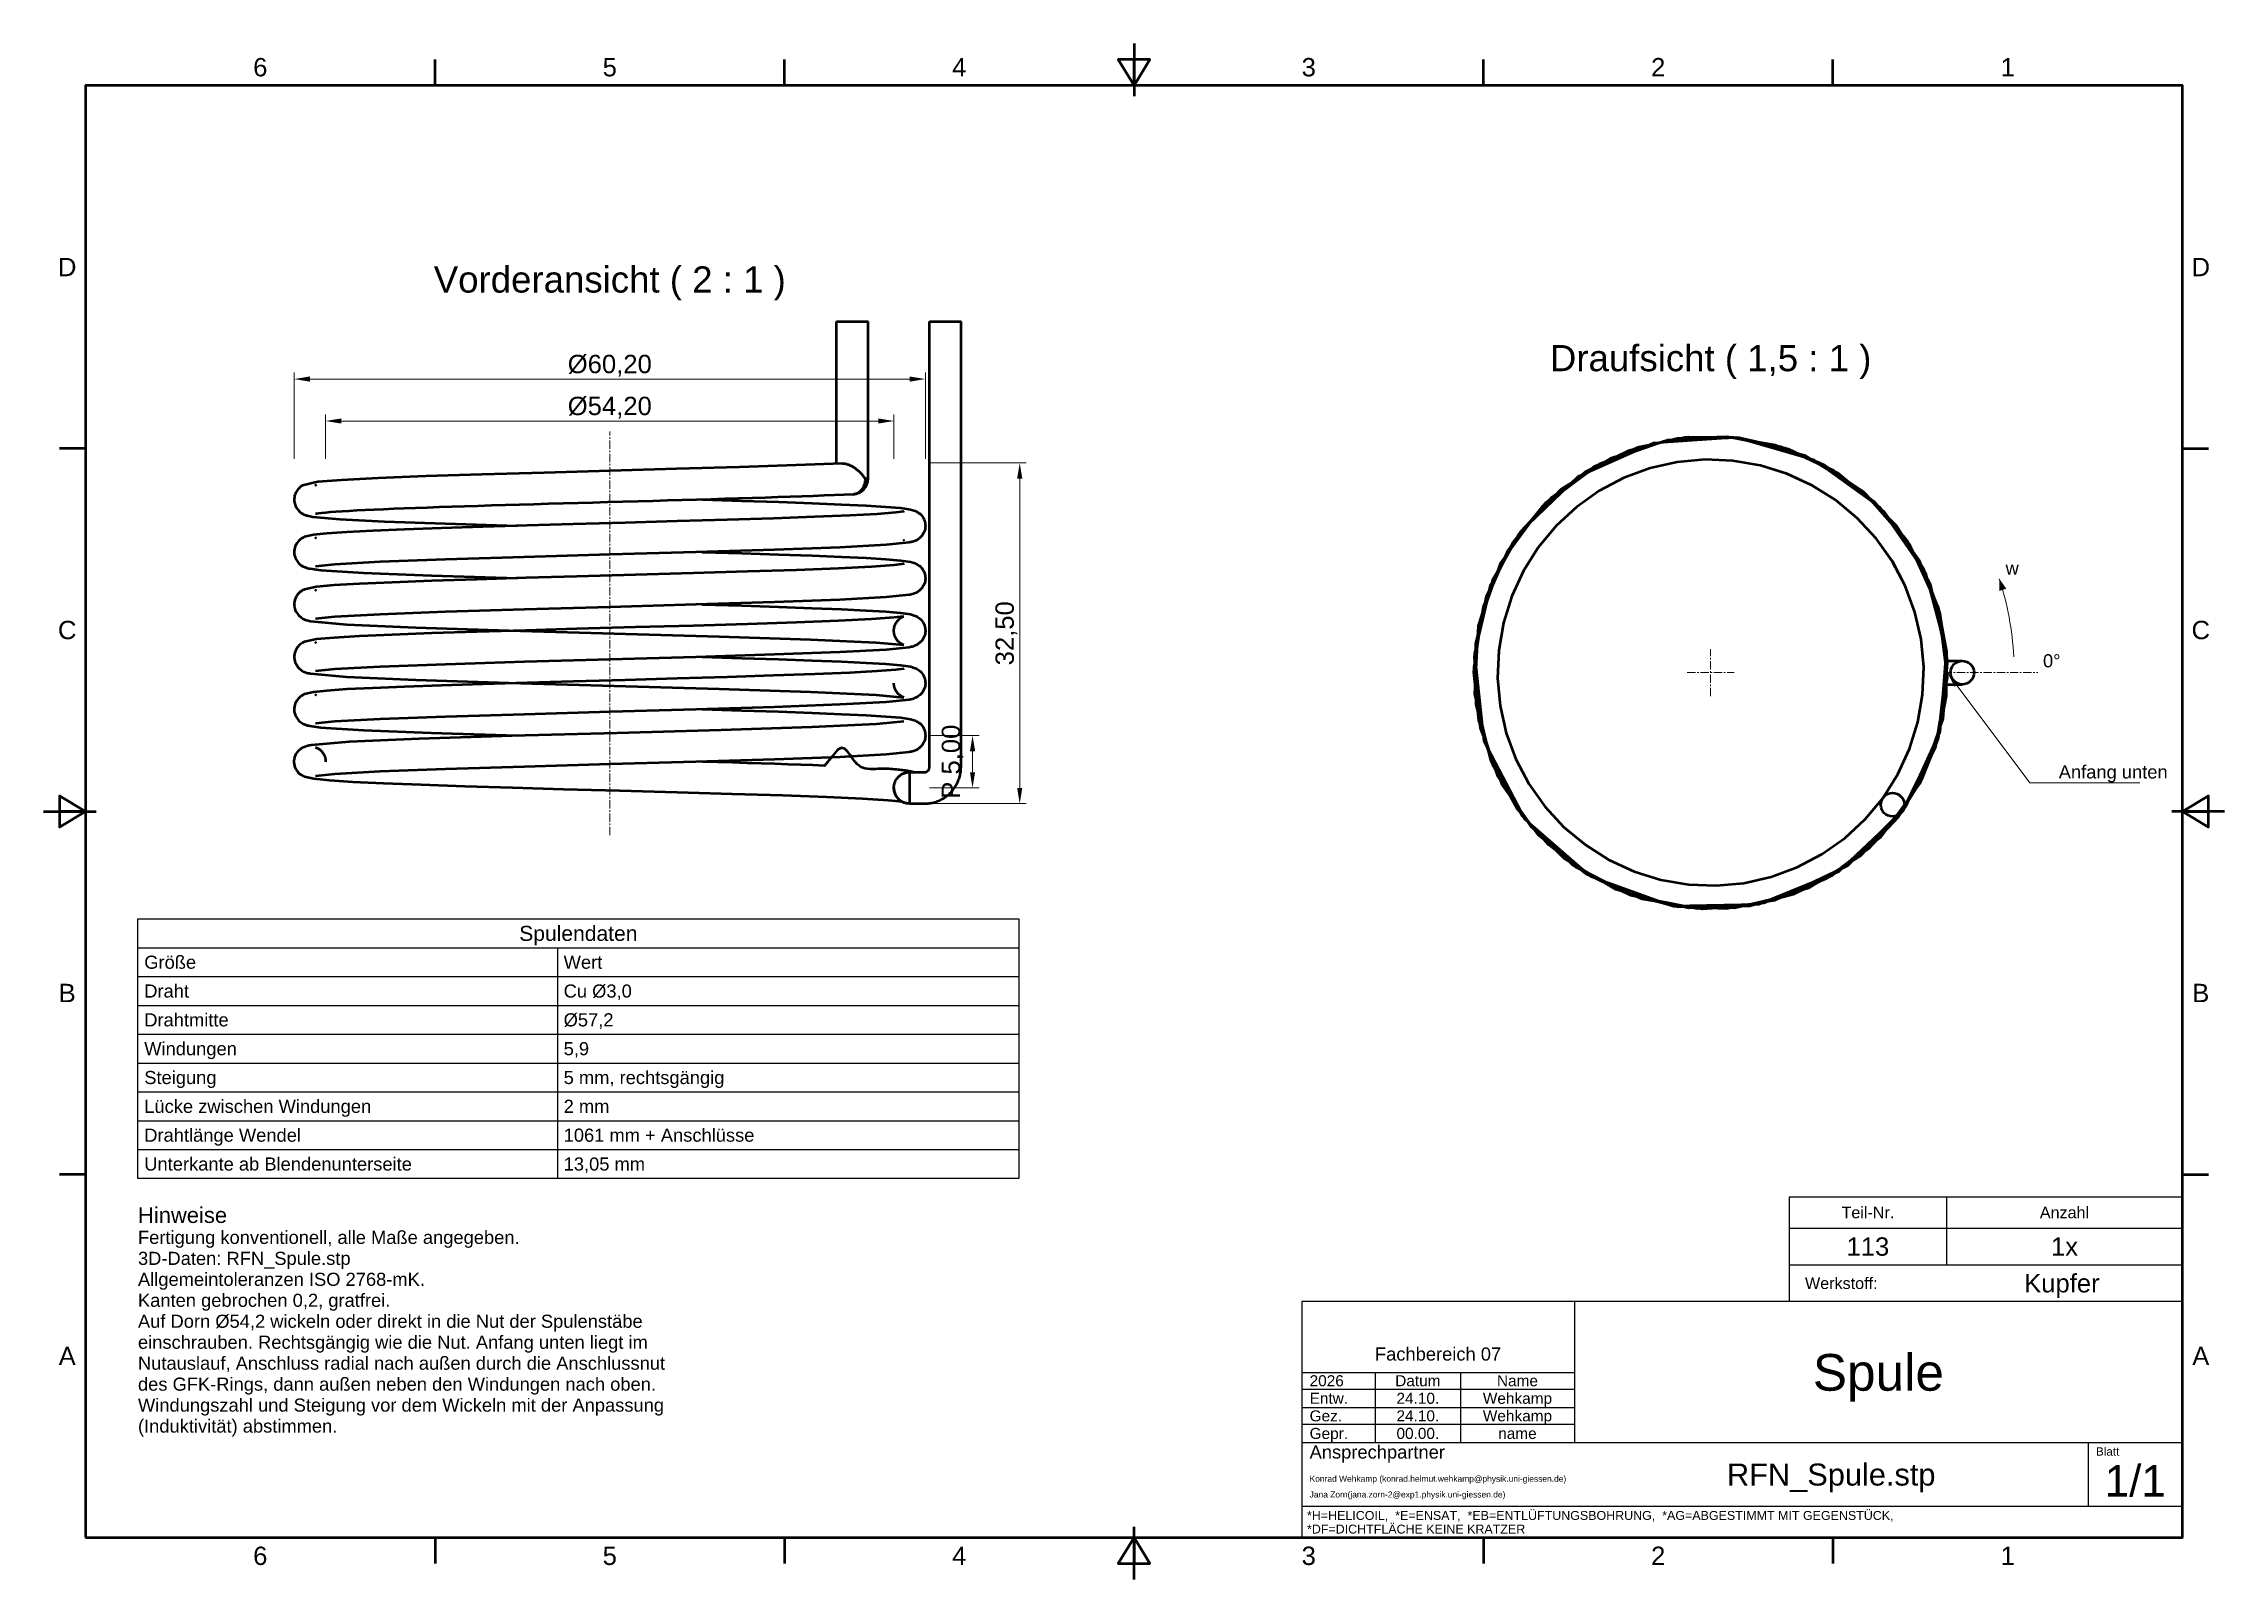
# Model space of a CAD drawing. Header units: millimetres. Extents: x 2 to 418, y 2 to 295.
import ezdxf
from ezdxf.enums import TextEntityAlignment as Align

# ---------------------------------------------------------------- set-up
doc = ezdxf.new("R2010")
doc.units = ezdxf.units.MM
doc.linetypes.add('CENTER2', pattern=[2.541, 1.587, -0.318, 0.318, -0.318])
for name, color, linetype, lineweight in [('BEMASSUNG', 7, 'Continuous', 18), ('MITTELLINIE', 7, 'CENTER2', 18), ('RAHMEN', 7, 'Continuous', 50), ('SCHRIFTFELD', 7, 'Continuous', 25), ('SICHTKANTE', 7, 'Continuous', 50), ('TEXT', 7, 'Continuous', 18)]:
    doc.layers.add(name, color=color, linetype=linetype, lineweight=lineweight)
doc.styles.add('ISO', font='arial.ttf')
doc.dimstyles.new('RFN', dxfattribs={"dimtxt": 3.5, "dimasz": 3, "dimexe": 1.25, "dimexo": 0.8, "dimgap": 0.8, "dimtad": 1, "dimzin": 0, "dimtxsty": 'ISO', "dimcen": 0, "dimclrd": 7, "dimclre": 7, "dimclrt": 7, "dimadec": 1, "dimazin": 3, "dimtfac": 1, "dimtmove": 0, "dimatfit": 3, "dimtolj": 1, "dimtzin": 0, "dimlwd": 18, "dimlwe": 18})

msp = doc.modelspace()

# ---------------------------------------------------------------- texts
at = {"layer": 'RAHMEN', "style": 'ISO'}
for s, p in [('6', (43.333, 290.5)), ('5', (110, 290.5)), ('4', (176.667, 290.5)), ('3', (243.333, 290.5)), ('2', (310, 290.5)), ('1', (376.667, 290.5)), ('D', (6.5, 252.375)), ('D', (413.5, 252.375)), ('C', (6.5, 183.125)), ('C', (413.5, 183.125)), ('B', (6.5, 113.875)), ('B', (413.5, 113.875)), ('A', (6.5, 44.625)), ('A', (413.5, 44.625)), ('6', (43.333, 6.5)), ('5', (110, 6.5)), ('4', (176.667, 6.5)), ('3', (243.333, 6.5)), ('2', (310, 6.5)), ('1', (376.667, 6.5))]:
    msp.add_text(s, height=3.5, dxfattribs=at).set_placement(p, align=Align.MIDDLE_CENTER)
at = {"layer": 'SCHRIFTFELD', "style": 'ISO'}
for s, height, p in [('Teil-Nr.', 2.2, (350, 72)), ('Anzahl', 2.2, (387.5, 72)), ('Fachbereich 07', 2.5, (268, 45))]:
    msp.add_text(s, height=height, dxfattribs=at).set_placement(p, align=Align.MIDDLE_CENTER)
for s, height, p in [('Werkstoff:', 2.2, (338, 58.5)), ('Ansprechpartner', 2.5, (243.5, 26.3)), ('Blatt', 1.6, (393.5, 26.4))]:
    msp.add_text(s, height=height, dxfattribs=at).set_placement(p, align=Align.MIDDLE_LEFT)
at = {"layer": 'SCHRIFTFELD', "color": 8, "style": 'ISO'}
for s, p in [('*H=HELICOIL,  *E=ENSAT,  *EB=ENTLÜFTUNGSBOHRUNG,  *AG=ABGESTIMMT MIT GEGENSTÜCK,', (243, 14.2)), ('*DF=DICHTFLÄCHE KEINE KRATZER', (243, 11.6))]:
    msp.add_text(s, height=1.7, dxfattribs=at).set_placement(p, align=Align.MIDDLE_LEFT)
at = {"layer": 'TEXT', "style": 'ISO'}
for s, height, p in [('Vorderansicht ( 2 : 1 )', 5, (110, 250)), ('Draufsicht ( 1,5 : 1 )', 5, (320, 235)), ('Spulendaten', 2.875, (104, 125.25)), ('Datum', 2.1, (264.15, 39.9)), ('Name', 2.1, (283.15, 39.9))]:
    msp.add_text(s, height=height, dxfattribs=at).set_placement(p, align=Align.MIDDLE_CENTER)
for s, height, p in [('w', 2.5, (376.266, 193.692)), ('0°', 2.5, (383.4, 176)), ('Anfang unten', 2.5, (386.4, 154.8)), ('Hinweise', 3, (20, 70)), ('Fertigung konventionell, alle Maße angegeben.', 2.5, (20, 66)), ('3D-Daten: RFN_Spule.stp', 2.5, (20, 62)), ('Allgemeintoleranzen ISO 2768-mK.', 2.5, (20, 58)), ('Kanten gebrochen 0,2, gratfrei.', 2.5, (20, 54)), ('Auf Dorn Ø54,2 wickeln oder direkt in die Nut der Spulenstäbe', 2.5, (20, 50)), ('einschrauben. Rechtsgängig wie die Nut. Anfang unten liegt im', 2.5, (20, 46)), ('Nutauslauf, Anschluss radial nach außen durch die Anschlussnut', 2.5, (20, 42)), ('des GFK-Rings, dann außen neben den Windungen nach oben.', 2.5, (20, 38)), ('Windungszahl und Steigung vor dem Wickeln mit der Anpassung', 2.5, (20, 34)), ('(Induktivität) abstimmen.', 2.5, (20, 30))]:
    msp.add_text(s, height=height, dxfattribs=at).set_placement(p)
for s, height, p in [('Größe', 2.5, (21.2, 119.75)), ('Wert', 2.5, (101.2, 119.75)), ('Draht', 2.5, (21.2, 114.25)), ('Cu Ø3,0', 2.5, (101.2, 114.25)), ('Drahtmitte', 2.5, (21.2, 108.75)), ('Ø57,2', 2.5, (101.2, 108.75)), ('Windungen', 2.5, (21.2, 103.25)), ('5,9', 2.5, (101.2, 103.25)), ('Steigung', 2.5, (21.2, 97.75)), ('5 mm, rechtsgängig', 2.5, (101.2, 97.75)), ('Lücke zwischen Windungen', 2.5, (21.2, 92.25)), ('2 mm', 2.5, (101.2, 92.25)), ('Drahtlänge Wendel', 2.5, (21.2, 86.75)), ('1061 mm + Anschlüsse', 2.5, (101.2, 86.75)), ('Unterkante ab Blendenunterseite', 2.5, (21.2, 81.25)), ('13,05 mm', 2.5, (101.2, 81.25)), ('Entw.', 2.1, (243.5, 36.55)), ('Gez.', 2.1, (243.5, 33.2)), ('Gepr.', 2.1, (243.5, 29.85)), ('Konrad Wehkamp (konrad.helmut.wehkamp@physik.uni-giessen.de)', 1.15, (243.5, 21.2)), ('Jana Zorn(jana.zorn-2@exp1.physik.uni-giessen.de)', 1.15, (243.5, 18.2))]:
    msp.add_text(s, height=height, dxfattribs=at).set_placement(p, align=Align.MIDDLE_LEFT)
at = {"layer": 'TEXT', "color": 5, "style": 'ISO'}
for s, height, p in [('113', 3.5, (350, 65.5)), ('1x', 3.5, (387.5, 65.5)), ('Kupfer', 3.5, (387, 58.5)), ('Spule', 7, (352, 41.5)), ('24.10.', 2.1, (264.15, 36.55)), ('Wehkamp', 2.1, (283.15, 36.55)), ('24.10.', 2.1, (264.15, 33.2)), ('Wehkamp', 2.1, (283.15, 33.2)), ('00.00.', 2.1, (264.15, 29.85)), ('name', 2.1, (283.15, 29.85)), ('RFN_Spule.stp', 4.2, (343, 22)), ('1/1', 6, (401, 20.8))]:
    msp.add_text(s, height=height, dxfattribs=at).set_placement(p, align=Align.MIDDLE_CENTER)
msp.add_text('2026', height=2.1, dxfattribs=at).set_placement((243.5, 39.9), align=Align.MIDDLE_LEFT)

# ---------------------------------------------------------------- dimensions: what is measured, and where the dimension line sits
at = {"layer": 'BEMASSUNG'}
for base, p1, p2 in [((49.8, 231), (49.8, 215), (170.2, 215)), ((55.8, 223), (55.8, 215), (164.2, 215))]:
    msp.add_linear_dim(base=base, p1=p1, p2=p2, text='Ø<>', dimstyle='RFN', override={"dimlfac": 0.5}, dxfattribs=at).render()
msp.add_linear_dim(base=(188.2, 150), p1=(170.2, 150), p2=(170.2, 215), angle=90, dimstyle='RFN', override={"dimlfac": 0.5}, dxfattribs=at).render()
msp.add_linear_dim(base=(179.2, 153), p1=(170.2, 153), p2=(170.2, 163), angle=90, text='P <>', dimstyle='RFN', override={"dimlfac": 0.5}, dxfattribs=at).render()

# ---------------------------------------------------------------- linework, layer by layer
at = {"layer": 'BEMASSUNG'}
msp.add_line((385.4, 154), (401.9, 154), dxfattribs=at)
msp.add_arc((320, 175), 57.9, 3, 18, dxfattribs=at)
msp.add_solid([(375.066, 192.892), (376.412, 191.016), (375.08, 190.583)], dxfattribs=at)
at = {"layer": 'MITTELLINIE'}
for p, q in [((110, 144), (110, 221)), ((320, 170.5), (320, 179.5)), ((315.5, 175), (324.5, 175)), ((364.4, 175), (382.4, 175))]:
    msp.add_line(p, q, dxfattribs=at)
at = {"layer": 'RAHMEN'}
for p, q in [((76.667, 287), (76.667, 292)), ((143.333, 287), (143.333, 292)), ((210, 295), (210, 285)), ((210, 287), (210, 292)), ((276.667, 287), (276.667, 292)), ((343.333, 287), (343.333, 292)), ((10, 217.75), (5, 217.75)), ((410, 217.75), (415, 217.75)), ((2, 148.5), (12, 148.5)), ((10, 148.5), (5, 148.5)), ((418, 148.5), (408, 148.5)), ((410, 148.5), (415, 148.5)), ((10, 79.25), (5, 79.25)), ((410, 79.25), (415, 79.25)), ((76.667, 10), (76.667, 5)), ((143.333, 10), (143.333, 5)), ((210, 2), (210, 12)), ((210, 10), (210, 5)), ((276.667, 10), (276.667, 5)), ((343.333, 10), (343.333, 5))]:
    msp.add_line(p, q, dxfattribs=at)
for points in [[(210, 287), (213, 292), (207, 292)], [(10, 10), (410, 10), (410, 287), (10, 287)], [(10, 148.5), (5, 151.5), (5, 145.5)], [(410, 148.5), (415, 145.5), (415, 151.5)], [(210, 10), (207, 5), (213, 5)]]:
    msp.add_lwpolyline(points, close=True, dxfattribs=at)
at = {"layer": 'SCHRIFTFELD'}
for p, q in [((20, 122.5), (188, 122.5)), ((100, 122.5), (100, 78.5)), ((20, 117), (188, 117)), ((20, 111.5), (188, 111.5)), ((20, 106), (188, 106)), ((20, 100.5), (188, 100.5)), ((20, 95), (188, 95)), ((20, 89.5), (188, 89.5)), ((20, 84), (188, 84)), ((335, 75), (410, 75)), ((335, 75), (335, 55)), ((365, 75), (365, 62)), ((335, 69), (410, 69)), ((335, 62), (410, 62)), ((294, 55), (294, 28.1)), ((242, 41.5), (294, 41.5)), ((242, 38.3), (294, 38.3)), ((256, 41.5), (256, 28.1)), ((272.3, 41.5), (272.3, 28.1)), ((242, 34.8), (294, 34.8)), ((242, 31.6), (294, 31.6)), ((242, 28.1), (410, 28.1)), ((392, 28.1), (392, 16)), ((242, 16), (410, 16))]:
    msp.add_line(p, q, dxfattribs=at)
for points in [[(20, 128), (188, 128), (188, 78.5), (20, 78.5)], [(242, 10), (410, 10), (410, 55), (242, 55)]]:
    msp.add_lwpolyline(points, close=True, dxfattribs=at)
at = {"layer": 'SICHTKANTE'}
for p, q in [((153.276, 214.897), (153.276, 242)), ((159.276, 212), (159.276, 242)), ((171, 157), (171, 242)), ((177, 157), (177, 242)), ((167.2, 156), (170, 156)), ((167.2, 150), (170, 150))]:
    msp.add_line(p, q, dxfattribs=at)
for points in [[(153.276, 242), (153.298, 242), (153.32, 242), (153.342, 242), (153.388, 242), (153.453, 242), (153.517, 242), (153.588, 242), (153.692, 242), (153.796, 242), (153.9, 242), (154.029, 242), (154.168, 242), (154.306, 242), (154.453, 242), (154.619, 242), (154.785, 242), (154.95, 242), (155.133, 242), (155.318, 242), (155.503, 242), (155.692, 242), (155.886, 242), (156.081, 242), (156.276, 242), (156.47, 242), (156.665, 242), (156.86, 242), (157.049, 242), (157.234, 242), (157.419, 242), (157.601, 242), (157.767, 242), (157.933, 242), (158.099, 242), (158.245, 242), (158.384, 242), (158.522, 242), (158.651, 242), (158.755, 242), (158.86, 242), (158.964, 242), (159.034, 242), (159.099, 242), (159.164, 242), (159.21, 242), (159.232, 242), (159.254, 242), (159.276, 242)], [(171, 242), (171.006, 242), (171.011, 242), (171.017, 242), (171.028, 242), (171.045, 242), (171.061, 242), (171.079, 242), (171.106, 242), (171.133, 242), (171.161, 242), (171.195, 242), (171.233, 242), (171.27, 242), (171.311, 242), (171.358, 242), (171.406, 242), (171.453, 242), (171.508, 242), (171.565, 242), (171.622, 242), (171.683, 242), (171.748, 242), (171.813, 242), (171.879, 242), (171.952, 242), (172.025, 242), (172.098, 242), (172.175, 242), (172.255, 242), (172.335, 242), (172.416, 242), (172.502, 242), (172.588, 242), (172.674, 242), (172.763, 242), (172.854, 242), (172.944, 242), (173.036, 242), (173.13, 242), (173.225, 242), (173.319, 242), (173.415, 242), (173.512, 242), (173.609, 242), (173.706, 242), (173.804, 242), (173.902, 242), (174, 242)], [(174, 242), (174.098, 242), (174.196, 242), (174.294, 242), (174.391, 242), (174.488, 242), (174.585, 242), (174.681, 242), (174.775, 242), (174.87, 242), (174.964, 242), (175.056, 242), (175.146, 242), (175.237, 242), (175.326, 242), (175.412, 242), (175.498, 242), (175.584, 242), (175.665, 242), (175.745, 242), (175.825, 242), (175.902, 242), (175.975, 242), (176.048, 242), (176.121, 242), (176.187, 242), (176.252, 242), (176.317, 242), (176.378, 242), (176.435, 242), (176.492, 242), (176.547, 242), (176.594, 242), (176.642, 242), (176.689, 242), (176.73, 242), (176.767, 242), (176.805, 242), (176.839, 242), (176.867, 242), (176.894, 242), (176.921, 242), (176.939, 242), (176.955, 242), (176.972, 242), (176.983, 242), (176.989, 242), (176.994, 242), (177, 242)], [(356.48, 148.399), (346.024, 138.104), (335.882, 132.736), (324.58, 130.084), (312.989, 130.397), (301.906, 133.634), (292.039, 139.551), (283.994, 147.76), (278.273, 157.754), (275.26, 168.921), (275.193, 180.544), (278.095, 191.808), (283.678, 201.818), (294.758, 212.433), (309.165, 218.83), (324.823, 219.893), (339.75, 215.6), (352.242, 206.607), (360.961, 193.994), (364.959, 179.142), (363.707, 163.673), (357.186, 149.392), (346.078, 138.145), (332.149, 131.513), (322.889, 129.941), (313.644, 130.302), (304.671, 132.532), (296.363, 136.53), (289.057, 142.12), (283.04, 149.069), (278.551, 157.097), (275.779, 165.887), (274.851, 175.081), (275.814, 184.28), (278.607, 193.035), (283.319, 201.328), (289.759, 208.524), (297.577, 214.189), (306.395, 218.052), (315.811, 219.955), (325.409, 219.825), (334.768, 217.668), (343.476, 213.567), (351.138, 207.692), (357.386, 200.315), (361.894, 191.84), (365.064, 177.751), (363.345, 162.357), (356.544, 148.485)], [(356.509, 148.437), (344.409, 137.019), (329.158, 130.786), (312.743, 130.436), (297.216, 136.023), (284.615, 146.955), (276.791, 161.913), (274.993, 178.661), (278.123, 191.894), (283.659, 201.788), (291.493, 210.012), (301.09, 216.001), (311.837, 219.406), (323.078, 220.045), (334.138, 217.881), (344.345, 213.023), (353.059, 205.746), (359.688, 196.539), (363.475, 187.197), (364.976, 178.95), (364.925, 170.551), (363.328, 162.311), (360.242, 154.52), (355.769, 147.442), (350.061, 141.313), (343.31, 136.337), (335.749, 132.687), (327.65, 130.497), (318.474, 129.874), (306.926, 131.785), (296.196, 136.635), (287.113, 144.064), (280.277, 153.539), (276.107, 164.421), (274.861, 176.017), (276.639, 187.584), (281.359, 198.352), (288.706, 207.546), (297.768, 214.298), (306.16, 217.977), (315.164, 219.89), (324.356, 219.94), (333.347, 218.132), (341.775, 214.552), (349.309, 209.345), (355.644, 202.714), (360.517, 194.921), (363.715, 186.294), (365.094, 177.249)], [(356.527, 148.461), (348.612, 140.073), (338.648, 133.883), (327.444, 130.467), (315.814, 130.043), (304.529, 132.584), (294.293, 137.884), (285.733, 145.602), (279.388, 155.269), (275.695, 166.299), (274.95, 177.982), (277.239, 189.49), (282.334, 199.901), (288.641, 207.484), (296.063, 213.281), (304.547, 217.423), (313.686, 219.707), (323.071, 220.045), (332.302, 218.441), (340.997, 214.97), (348.798, 209.774), (355.373, 203.059), (360.429, 195.099), (363.726, 186.247), (365.109, 176.946), (364.276, 166.156), (359.96, 153.985), (352.33, 143.482), (342.091, 135.623), (330.145, 131.005), (317.462, 129.922), (305.01, 132.411), (293.723, 138.285), (284.473, 147.134), (278.041, 158.324), (275.032, 170.976), (275.742, 183.942), (279.99, 195.929), (287.933, 206.782), (298.874, 214.903), (311.648, 219.372), (325.037, 219.867), (337.881, 216.458), (349.136, 209.491), (357.896, 199.543), (363.414, 187.398), (365.142, 174.047), (362.811, 160.658), (356.574, 148.528)], [(154.369, 214.916), (145.536, 214.57), (134.757, 214.199), (122.739, 213.876), (110.078, 213.508), (97.487, 213.13), (85.613, 212.797), (74.92, 212.476), (65.812, 212.096), (58.811, 211.708), (54.318, 211.417), (51.407, 210.698), (51.288, 210.628), (51.161, 210.546), (51.027, 210.45), (50.89, 210.341), (50.752, 210.216), (50.615, 210.076), (50.481, 209.921), (50.353, 209.751), (50.234, 209.568), (50.126, 209.373), (50.032, 209.166), (49.948, 208.938), (49.882, 208.702), (49.835, 208.46), (49.807, 208.213), (49.8, 207.965), (49.813, 207.718), (49.846, 207.472), (49.899, 207.232), (49.97, 206.998), (50.058, 206.772), (50.184, 206.516), (50.42, 206.156), (50.687, 205.85), (50.959, 205.604), (51.218, 205.415), (51.455, 205.274), (51.666, 205.171), (51.852, 205.095), (52.015, 205.035), (52.162, 204.984), (52.3, 204.942), (53.331, 204.743), (58.497, 204.27), (67.055, 203.852), (78.613, 203.429), (92.358, 202.997)], [(154.369, 214.916), (154.465, 214.918), (154.564, 214.915), (154.666, 214.907), (154.77, 214.894), (154.877, 214.877), (154.985, 214.855), (155.094, 214.828), (155.204, 214.798), (155.314, 214.764), (155.425, 214.726), (155.537, 214.684), (155.647, 214.639), (155.758, 214.592), (155.868, 214.541), (155.977, 214.487), (156.085, 214.431), (156.192, 214.373), (156.298, 214.312), (156.403, 214.25), (156.506, 214.185), (156.608, 214.119), (156.709, 214.052), (156.808, 213.983), (156.905, 213.912), (157.001, 213.84), (157.095, 213.767), (157.187, 213.693), (157.278, 213.618), (157.367, 213.542), (157.454, 213.466), (157.539, 213.388), (157.623, 213.31), (157.704, 213.231), (157.784, 213.151), (157.862, 213.071), (157.939, 212.991), (158.013, 212.91), (158.085, 212.828), (158.156, 212.746), (158.225, 212.664), (158.291, 212.582), (158.356, 212.499), (158.419, 212.416), (158.48, 212.333), (158.538, 212.25), (158.595, 212.167), (158.65, 212.083), (158.703, 212)], [(352.891, 151.112), (355.727, 155.609), (357.952, 160.439), (359.528, 165.517), (360.428, 170.757), (360.636, 176.07), (360.149, 181.365), (358.974, 186.551), (357.133, 191.539), (354.657, 196.244), (351.588, 200.586), (347.978, 204.49), (343.89, 207.889), (339.393, 210.726), (334.564, 212.952), (329.486, 214.528), (324.245, 215.428), (318.932, 215.636), (313.637, 215.149), (308.452, 213.975), (303.463, 212.134), (298.758, 209.658), (294.416, 206.589), (290.512, 202.98), (287.112, 198.892), (284.275, 194.395), (282.049, 189.566), (280.473, 184.488), (279.572, 179.247), (279.364, 173.934), (279.851, 168.64), (281.024, 163.454), (282.865, 158.465), (285.341, 153.76), (288.409, 149.418), (292.019, 145.513), (296.107, 142.113), (300.603, 139.276), (305.432, 137.05), (310.51, 135.473), (315.75, 134.573), (321.063, 134.364), (326.358, 134.85), (331.544, 136.024), (336.533, 137.864), (341.238, 140.339), (345.58, 143.408), (349.485, 147.017), (352.885, 151.105)], [(352.888, 151.108), (355.725, 155.605), (357.951, 160.434), (359.527, 165.512), (360.428, 170.753), (360.636, 176.066), (360.149, 181.361), (358.975, 186.547), (357.135, 191.535), (354.659, 196.241), (351.59, 200.583), (347.98, 204.488), (343.892, 207.887), (339.395, 210.725), (334.566, 212.951), (329.488, 214.527), (324.248, 215.427), (318.935, 215.636), (313.64, 215.149), (308.454, 213.976), (303.465, 212.135), (298.759, 209.659), (294.417, 206.59), (290.513, 202.981), (287.113, 198.893), (284.276, 194.396), (282.05, 189.567), (280.473, 184.489), (279.573, 179.248), (279.364, 173.935), (279.851, 168.64), (281.024, 163.454), (282.865, 158.466), (285.341, 153.76), (288.409, 149.418), (292.019, 145.513), (296.107, 142.113), (300.604, 139.276), (305.433, 137.05), (310.511, 135.473), (315.751, 134.573), (321.064, 134.364), (326.359, 134.851), (331.545, 136.024), (336.534, 137.864), (341.24, 140.34), (345.582, 143.409), (349.487, 147.018), (352.887, 151.107)], [(53.883, 210.733), (53.883, 210.733), (53.883, 210.733), (53.884, 210.733), (53.884, 210.733), (53.884, 210.732), (53.884, 210.732), (53.885, 210.732), (53.885, 210.732), (53.885, 210.732), (53.886, 210.732), (53.886, 210.732), (53.886, 210.732), (53.887, 210.732), (53.887, 210.731), (53.887, 210.731), (53.888, 210.731), (53.888, 210.731), (53.889, 210.731), (53.889, 210.731), (53.89, 210.731), (53.89, 210.731), (53.89, 210.73), (53.891, 210.73), (53.891, 210.73), (53.892, 210.73), (53.892, 210.73), (53.893, 210.73), (53.894, 210.73), (53.894, 210.729), (53.895, 210.729), (53.895, 210.729), (53.896, 210.729), (53.896, 210.729), (53.897, 210.729), (53.898, 210.729), (53.898, 210.728), (53.899, 210.728), (53.899, 210.728), (53.9, 210.728), (53.901, 210.728), (53.901, 210.728), (53.902, 210.727), (53.903, 210.727), (53.904, 210.727), (53.904, 210.727), (53.905, 210.727), (53.906, 210.727), (53.906, 210.726)], [(156.418, 209.003), (154.683, 208.92), (152.838, 208.841), (150.884, 208.763), (148.824, 208.685), (146.665, 208.606), (144.41, 208.527), (142.068, 208.448), (139.644, 208.367), (137.147, 208.287), (134.582, 208.206), (131.957, 208.125), (129.28, 208.045), (126.557, 207.964), (123.795, 207.885), (121.002, 207.805), (118.184, 207.726), (115.347, 207.647), (112.499, 207.568), (109.645, 207.49), (106.794, 207.411), (103.95, 207.332), (101.122, 207.253), (98.316, 207.173), (95.538, 207.093), (92.796, 207.013), (90.095, 206.933), (87.444, 206.853), (84.849, 206.773), (82.316, 206.693), (79.852, 206.613), (77.464, 206.533), (75.156, 206.454), (72.936, 206.375), (70.809, 206.296), (68.78, 206.217), (66.855, 206.139), (65.037, 206.06), (63.333, 205.981), (61.747, 205.901), (60.284, 205.82), (58.949, 205.74), (57.749, 205.659), (56.689, 205.578), (55.78, 205.5), (55.03, 205.426), (54.452, 205.359), (54.063, 205.304), (53.883, 205.267)], [(158.703, 212), (158.703, 211.904), (158.701, 211.809), (158.696, 211.713), (158.689, 211.618), (158.68, 211.523), (158.668, 211.429), (158.653, 211.336), (158.637, 211.243), (158.617, 211.15), (158.596, 211.059), (158.572, 210.969), (158.545, 210.879), (158.517, 210.791), (158.486, 210.704), (158.453, 210.619), (158.417, 210.534), (158.38, 210.452), (158.34, 210.37), (158.298, 210.291), (158.254, 210.213), (158.208, 210.137), (158.16, 210.063), (158.111, 209.991), (158.059, 209.921), (158.005, 209.853), (157.95, 209.787), (157.893, 209.724), (157.835, 209.663), (157.775, 209.604), (157.713, 209.548), (157.65, 209.494), (157.585, 209.443), (157.519, 209.394), (157.452, 209.348), (157.383, 209.304), (157.314, 209.264), (157.243, 209.226), (157.172, 209.191), (157.099, 209.159), (157.026, 209.13), (156.952, 209.103), (156.877, 209.08), (156.801, 209.06), (156.725, 209.042), (156.649, 209.028), (156.572, 209.017), (156.495, 209.009), (156.418, 209.003)], [(158.703, 212), (158.725, 212), (158.748, 212), (158.77, 212), (158.791, 212), (158.812, 212), (158.833, 212), (158.854, 212), (158.873, 212), (158.893, 212), (158.912, 212), (158.93, 212), (158.948, 212), (158.966, 212), (158.983, 212), (159, 212), (159.016, 212), (159.032, 212), (159.047, 212), (159.062, 212), (159.076, 212), (159.09, 212), (159.103, 212), (159.116, 212), (159.129, 212), (159.14, 212), (159.152, 212), (159.163, 212), (159.173, 212), (159.183, 212), (159.192, 212), (159.202, 212), (159.21, 212), (159.217, 212), (159.225, 212), (159.232, 212), (159.238, 212), (159.244, 212), (159.25, 212), (159.254, 212), (159.259, 212), (159.263, 212), (159.266, 212), (159.269, 212), (159.271, 212), (159.273, 212), (159.274, 212), (159.275, 212), (159.276, 212)], [(166.117, 205.733), (164.582, 205.531), (160.998, 205.257), (155.775, 204.981), (149.1, 204.7), (141.218, 204.42), (132.384, 204.143), (122.85, 203.86), (112.915, 203.584), (103.001, 203.33), (94.225, 203.063), (85.755, 202.797), (77.919, 202.561), (70.86, 202.299), (64.801, 202.051), (59.847, 201.81), (56.041, 201.543), (53.461, 201.283), (51.767, 200.872), (51.607, 200.799), (51.425, 200.708), (51.224, 200.589), (51.007, 200.435), (50.782, 200.243), (50.556, 200.009), (50.342, 199.735), (50.152, 199.425), (50.007, 199.104), (49.913, 198.821), (49.846, 198.526), (49.808, 198.225), (49.801, 197.921), (49.824, 197.618), (49.877, 197.32), (49.958, 197.031), (50.066, 196.754), (50.276, 196.361), (50.71, 195.827), (51.153, 195.459), (51.543, 195.229), (51.863, 195.089), (52.127, 194.997), (52.355, 194.929), (52.568, 194.878), (52.777, 194.839), (54.87, 194.554), (63.051, 194.031), (76.007, 193.509), (92.37, 192.998)], [(127.657, 207.997), (135.201, 207.77), (142.222, 207.556), (148.61, 207.32), (154.197, 207.093), (158.891, 206.879), (162.669, 206.645), (165.463, 206.405), (167.365, 206.139), (168.283, 205.849), (168.433, 205.78), (168.6, 205.694), (168.783, 205.585), (168.978, 205.447), (169.181, 205.277), (169.385, 205.075), (169.583, 204.839), (169.765, 204.572), (169.92, 204.279), (170.028, 204.009), (170.106, 203.75), (170.161, 203.484), (170.193, 203.212), (170.199, 202.938), (170.181, 202.664), (170.139, 202.395), (170.073, 202.131), (169.985, 201.877), (169.877, 201.635), (169.578, 201.153), (169.175, 200.718), (168.782, 200.415), (168.437, 200.219), (168.149, 200.094), (167.907, 200.008), (167.698, 199.944), (167.503, 199.894), (167.314, 199.855), (167.126, 199.817), (162.74, 199.36), (153.907, 198.891), (141.428, 198.422), (126.401, 197.962), (110.059, 197.502), (93.697, 197.037), (78.653, 196.574), (66.212, 196.113), (57.523, 195.64), (53.883, 195.267)], [(166.094, 205.726), (166.095, 205.727), (166.096, 205.727), (166.097, 205.727), (166.097, 205.728), (166.098, 205.728), (166.099, 205.728), (166.1, 205.728), (166.101, 205.729), (166.102, 205.729), (166.103, 205.729), (166.103, 205.729), (166.104, 205.729), (166.105, 205.73), (166.106, 205.73), (166.106, 205.73), (166.107, 205.73), (166.108, 205.73), (166.108, 205.731), (166.109, 205.731), (166.109, 205.731), (166.11, 205.731), (166.111, 205.731), (166.111, 205.731), (166.112, 205.731), (166.112, 205.732), (166.112, 205.732), (166.113, 205.732), (166.113, 205.732), (166.114, 205.732), (166.114, 205.732), (166.114, 205.732), (166.115, 205.732), (166.115, 205.732), (166.115, 205.732), (166.116, 205.732), (166.116, 205.733), (166.116, 205.733), (166.116, 205.733), (166.116, 205.733), (166.117, 205.733), (166.117, 205.733), (166.117, 205.733), (166.117, 205.733), (166.117, 205.733), (166.117, 205.733), (166.117, 205.733), (166.117, 205.733), (166.117, 205.733)], [(53.883, 200.733), (53.883, 200.733), (53.883, 200.733), (53.883, 200.733), (53.884, 200.733), (53.884, 200.732), (53.884, 200.732), (53.885, 200.732), (53.885, 200.732), (53.885, 200.732), (53.886, 200.732), (53.886, 200.732), (53.886, 200.732), (53.887, 200.732), (53.887, 200.731), (53.887, 200.731), (53.888, 200.731), (53.888, 200.731), (53.889, 200.731), (53.889, 200.731), (53.89, 200.731), (53.89, 200.731), (53.89, 200.73), (53.891, 200.73), (53.891, 200.73), (53.892, 200.73), (53.892, 200.73), (53.893, 200.73), (53.893, 200.73), (53.894, 200.729), (53.895, 200.729), (53.895, 200.729), (53.896, 200.729), (53.896, 200.729), (53.897, 200.729), (53.898, 200.728), (53.898, 200.728), (53.899, 200.728), (53.899, 200.728), (53.9, 200.728), (53.901, 200.728), (53.901, 200.728), (53.902, 200.727), (53.903, 200.727), (53.903, 200.727), (53.904, 200.727), (53.905, 200.727), (53.906, 200.727), (53.906, 200.726)], [(166.073, 200.28), (166.074, 200.28), (166.075, 200.28), (166.076, 200.279), (166.077, 200.279), (166.078, 200.279), (166.079, 200.278), (166.08, 200.278), (166.081, 200.278), (166.082, 200.278), (166.083, 200.277), (166.084, 200.277), (166.085, 200.277), (166.087, 200.276), (166.088, 200.276), (166.089, 200.276), (166.089, 200.276), (166.09, 200.275), (166.091, 200.275), (166.092, 200.275), (166.093, 200.275), (166.094, 200.274), (166.095, 200.274), (166.096, 200.274), (166.097, 200.273), (166.098, 200.273), (166.099, 200.273), (166.1, 200.273), (166.101, 200.272), (166.102, 200.272), (166.103, 200.272), (166.103, 200.272), (166.104, 200.271), (166.105, 200.271), (166.106, 200.271), (166.107, 200.27), (166.108, 200.27), (166.109, 200.27), (166.109, 200.27), (166.11, 200.269), (166.111, 200.269), (166.112, 200.269), (166.113, 200.269), (166.113, 200.268), (166.114, 200.268), (166.115, 200.268), (166.116, 200.268), (166.116, 200.267), (166.117, 200.267)], [(166.117, 195.733), (164.263, 195.5), (159.944, 195.194), (153.642, 194.885), (145.636, 194.571), (136.278, 194.262), (125.915, 193.95), (114.929, 193.638), (103.728, 193.326), (93.988, 193.054), (84.609, 192.765), (76.034, 192.496), (68.496, 192.204), (62.266, 191.936), (57.428, 191.653), (54.085, 191.358), (51.792, 190.883), (51.617, 190.804), (51.415, 190.702), (51.188, 190.566), (50.944, 190.385), (50.692, 190.155), (50.444, 189.874), (50.219, 189.545), (50.036, 189.176), (49.925, 188.863), (49.848, 188.536), (49.807, 188.201), (49.803, 187.862), (49.837, 187.525), (49.908, 187.196), (50.013, 186.881), (50.15, 186.583), (50.604, 185.937), (51.102, 185.495), (51.541, 185.23), (51.894, 185.078), (52.18, 184.981), (52.427, 184.91), (52.663, 184.86), (52.894, 184.812), (59.857, 184.198), (72.991, 183.617), (90.748, 183.045), (110.858, 182.477), (130.884, 181.901), (148.312, 181.332), (160.824, 180.751), (166.117, 180.267)], [(127.63, 197.998), (135.176, 197.771), (142.2, 197.557), (148.591, 197.321), (154.181, 197.094), (158.878, 196.879), (162.659, 196.646), (165.456, 196.406), (167.36, 196.14), (168.283, 195.849), (168.432, 195.78), (168.6, 195.695), (168.782, 195.585), (168.978, 195.447), (169.18, 195.278), (169.384, 195.075), (169.582, 194.839), (169.764, 194.573), (169.92, 194.279), (170.028, 194.01), (170.106, 193.751), (170.161, 193.484), (170.193, 193.212), (170.199, 192.938), (170.181, 192.665), (170.139, 192.395), (170.074, 192.132), (169.986, 191.877), (169.877, 191.635), (169.579, 191.154), (169.175, 190.719), (168.782, 190.416), (168.438, 190.219), (168.149, 190.094), (167.908, 190.009), (167.698, 189.944), (167.503, 189.894), (167.314, 189.855), (167.127, 189.817), (162.745, 189.36), (153.913, 188.891), (141.435, 188.422), (126.408, 187.962), (110.065, 187.503), (93.702, 187.037), (78.656, 186.574), (66.213, 186.113), (57.523, 185.64), (53.883, 185.267)], [(166.094, 195.726), (166.095, 195.727), (166.096, 195.727), (166.097, 195.727), (166.097, 195.728), (166.098, 195.728), (166.099, 195.728), (166.1, 195.728), (166.101, 195.729), (166.102, 195.729), (166.103, 195.729), (166.103, 195.729), (166.104, 195.729), (166.105, 195.73), (166.106, 195.73), (166.106, 195.73), (166.107, 195.73), (166.108, 195.73), (166.108, 195.731), (166.109, 195.731), (166.109, 195.731), (166.11, 195.731), (166.111, 195.731), (166.111, 195.731), (166.112, 195.731), (166.112, 195.732), (166.112, 195.732), (166.113, 195.732), (166.113, 195.732), (166.114, 195.732), (166.114, 195.732), (166.114, 195.732), (166.115, 195.732), (166.115, 195.732), (166.115, 195.732), (166.116, 195.732), (166.116, 195.733), (166.116, 195.733), (166.116, 195.733), (166.116, 195.733), (166.117, 195.733), (166.117, 195.733), (166.117, 195.733), (166.117, 195.733), (166.117, 195.733), (166.117, 195.733), (166.117, 195.733), (166.117, 195.733), (166.117, 195.733)], [(53.883, 190.733), (53.883, 190.733), (53.883, 190.733), (53.883, 190.733), (53.884, 190.733), (53.884, 190.732), (53.884, 190.732), (53.885, 190.732), (53.885, 190.732), (53.885, 190.732), (53.886, 190.732), (53.886, 190.732), (53.886, 190.732), (53.887, 190.732), (53.887, 190.731), (53.887, 190.731), (53.888, 190.731), (53.888, 190.731), (53.889, 190.731), (53.889, 190.731), (53.89, 190.731), (53.89, 190.731), (53.89, 190.73), (53.891, 190.73), (53.891, 190.73), (53.892, 190.73), (53.892, 190.73), (53.893, 190.73), (53.893, 190.73), (53.894, 190.729), (53.895, 190.729), (53.895, 190.729), (53.896, 190.729), (53.896, 190.729), (53.897, 190.729), (53.898, 190.729), (53.898, 190.728), (53.899, 190.728), (53.899, 190.728), (53.9, 190.728), (53.901, 190.728), (53.901, 190.728), (53.902, 190.727), (53.903, 190.727), (53.903, 190.727), (53.904, 190.727), (53.905, 190.727), (53.906, 190.727), (53.906, 190.726)], [(127.63, 187.998), (135.177, 187.771), (142.2, 187.557), (148.591, 187.321), (154.181, 187.094), (158.878, 186.879), (162.659, 186.646), (165.456, 186.406), (167.36, 186.14), (168.283, 185.849), (168.432, 185.78), (168.6, 185.695), (168.782, 185.585), (168.978, 185.447), (169.18, 185.278), (169.384, 185.075), (169.582, 184.839), (169.764, 184.573), (169.92, 184.279), (170.028, 184.01), (170.106, 183.751), (170.161, 183.484), (170.193, 183.212), (170.199, 182.938), (170.182, 182.665), (170.139, 182.395), (170.074, 182.132), (169.986, 181.877), (169.877, 181.635), (169.579, 181.154), (169.175, 180.719), (168.782, 180.416), (168.438, 180.219), (168.149, 180.094), (167.908, 180.009), (167.698, 179.944), (167.503, 179.894), (167.314, 179.855), (167.127, 179.817), (162.745, 179.36), (153.914, 178.891), (141.435, 178.423), (126.408, 177.962), (110.066, 177.503), (93.702, 177.037), (78.657, 176.574), (66.213, 176.113), (57.523, 175.64), (53.883, 175.267)], [(166.117, 185.733), (164.263, 185.5), (159.944, 185.194), (153.642, 184.885), (145.636, 184.571), (136.278, 184.262), (125.915, 183.95), (114.929, 183.638), (103.728, 183.326), (93.988, 183.054), (84.609, 182.765), (76.034, 182.496), (68.496, 182.204), (62.266, 181.936), (57.428, 181.653), (54.085, 181.358), (51.793, 180.883), (51.617, 180.804), (51.415, 180.702), (51.188, 180.566), (50.944, 180.385), (50.692, 180.155), (50.444, 179.874), (50.219, 179.545), (50.036, 179.176), (49.925, 178.863), (49.848, 178.536), (49.807, 178.201), (49.803, 177.862), (49.837, 177.525), (49.908, 177.196), (50.013, 176.881), (50.15, 176.583), (50.604, 175.937), (51.102, 175.495), (51.541, 175.23), (51.894, 175.078), (52.18, 174.981), (52.427, 174.91), (52.663, 174.86), (52.894, 174.812), (59.857, 174.198), (72.991, 173.617), (90.748, 173.045), (110.858, 172.477), (130.884, 171.901), (148.312, 171.332), (160.824, 170.751), (166.117, 170.267)], [(164.2, 183), (164.202, 183.116), (164.209, 183.231), (164.22, 183.346), (164.236, 183.46), (164.256, 183.573), (164.281, 183.685), (164.309, 183.796), (164.342, 183.905), (164.379, 184.013), (164.42, 184.118), (164.464, 184.221), (164.512, 184.321), (164.563, 184.418), (164.617, 184.513), (164.674, 184.604), (164.733, 184.692), (164.794, 184.776), (164.857, 184.856), (164.922, 184.933), (164.987, 185.005), (165.053, 185.073), (165.119, 185.137), (165.184, 185.197), (165.249, 185.252), (165.329, 185.317), (165.406, 185.374), (165.48, 185.426), (165.55, 185.471), (165.615, 185.511), (165.676, 185.545), (165.732, 185.576), (165.784, 185.602), (165.831, 185.624), (165.874, 185.644), (165.912, 185.66), (165.946, 185.674), (165.977, 185.686), (166.004, 185.696), (166.028, 185.705), (166.048, 185.712), (166.065, 185.717), (166.08, 185.722), (166.092, 185.726), (166.101, 185.729), (166.108, 185.731), (166.113, 185.732), (166.116, 185.733), (166.117, 185.733)], [(53.883, 180.733), (53.883, 180.733), (53.883, 180.733), (53.884, 180.733), (53.884, 180.733), (53.884, 180.732), (53.884, 180.732), (53.885, 180.732), (53.885, 180.732), (53.885, 180.732), (53.886, 180.732), (53.886, 180.732), (53.886, 180.732), (53.887, 180.732), (53.887, 180.731), (53.887, 180.731), (53.888, 180.731), (53.888, 180.731), (53.889, 180.731), (53.889, 180.731), (53.89, 180.731), (53.89, 180.731), (53.89, 180.73), (53.891, 180.73), (53.891, 180.73), (53.892, 180.73), (53.892, 180.73), (53.893, 180.73), (53.894, 180.73), (53.894, 180.729), (53.895, 180.729), (53.895, 180.729), (53.896, 180.729), (53.896, 180.729), (53.897, 180.729), (53.898, 180.729), (53.898, 180.728), (53.899, 180.728), (53.899, 180.728), (53.9, 180.728), (53.901, 180.728), (53.901, 180.728), (53.902, 180.727), (53.903, 180.727), (53.904, 180.727), (53.904, 180.727), (53.905, 180.727), (53.906, 180.727), (53.906, 180.726)], [(166.117, 180.267), (166.115, 180.267), (166.111, 180.269), (166.104, 180.271), (166.093, 180.274), (166.079, 180.278), (166.06, 180.284), (166.038, 180.292), (166.01, 180.301), (165.978, 180.313), (165.94, 180.328), (165.897, 180.346), (165.847, 180.368), (165.791, 180.395), (165.729, 180.426), (165.659, 180.464), (165.583, 180.509), (165.5, 180.561), (165.411, 180.622), (165.317, 180.692), (165.219, 180.772), (165.119, 180.863), (165.017, 180.964), (164.915, 181.075), (164.817, 181.195), (164.772, 181.254), (164.728, 181.316), (164.685, 181.379), (164.643, 181.444), (164.603, 181.511), (164.564, 181.58), (164.527, 181.65), (164.491, 181.722), (164.457, 181.795), (164.425, 181.869), (164.395, 181.945), (164.367, 182.021), (164.341, 182.099), (164.317, 182.178), (164.295, 182.258), (164.275, 182.338), (164.258, 182.419), (164.242, 182.501), (164.23, 182.584), (164.219, 182.666), (164.211, 182.75), (164.205, 182.833), (164.201, 182.916), (164.2, 183)], [(166.117, 175.733), (164.582, 175.531), (160.998, 175.257), (155.777, 174.981), (149.103, 174.7), (141.222, 174.42), (132.39, 174.143), (122.856, 173.861), (112.923, 173.584), (103.009, 173.33), (94.234, 173.063), (85.764, 172.798), (77.928, 172.561), (70.869, 172.299), (64.808, 172.051), (59.854, 171.81), (56.046, 171.543), (53.464, 171.283), (51.767, 170.872), (51.607, 170.799), (51.426, 170.708), (51.224, 170.59), (51.008, 170.436), (50.782, 170.243), (50.557, 170.009), (50.342, 169.736), (50.152, 169.426), (50.007, 169.105), (49.913, 168.821), (49.846, 168.527), (49.808, 168.226), (49.801, 167.922), (49.824, 167.619), (49.877, 167.321), (49.958, 167.032), (50.066, 166.755), (50.275, 166.363), (50.708, 165.829), (51.151, 165.46), (51.541, 165.23), (51.862, 165.09), (52.126, 164.998), (52.354, 164.93), (52.567, 164.878), (52.777, 164.839), (54.845, 164.557), (63.001, 164.033), (75.938, 163.512), (92.286, 163)], [(127.63, 177.998), (135.177, 177.771), (142.2, 177.557), (148.591, 177.321), (154.181, 177.094), (158.878, 176.879), (162.659, 176.646), (165.456, 176.406), (167.36, 176.14), (168.283, 175.849), (168.432, 175.78), (168.6, 175.695), (168.782, 175.585), (168.978, 175.447), (169.18, 175.278), (169.384, 175.075), (169.582, 174.839), (169.764, 174.573), (169.92, 174.279), (170.028, 174.01), (170.106, 173.751), (170.161, 173.484), (170.193, 173.212), (170.199, 172.938), (170.182, 172.665), (170.139, 172.395), (170.074, 172.132), (169.986, 171.877), (169.877, 171.635), (169.579, 171.154), (169.175, 170.719), (168.782, 170.416), (168.438, 170.219), (168.149, 170.094), (167.908, 170.009), (167.698, 169.944), (167.503, 169.894), (167.314, 169.855), (167.127, 169.817), (162.745, 169.36), (153.914, 168.891), (141.435, 168.423), (126.408, 167.962), (110.066, 167.503), (93.702, 167.037), (78.657, 166.574), (66.213, 166.113), (57.523, 165.64), (53.883, 165.267)], [(166.094, 175.726), (166.095, 175.727), (166.096, 175.727), (166.097, 175.727), (166.098, 175.728), (166.098, 175.728), (166.099, 175.728), (166.1, 175.728), (166.101, 175.729), (166.102, 175.729), (166.103, 175.729), (166.103, 175.729), (166.104, 175.729), (166.105, 175.73), (166.106, 175.73), (166.106, 175.73), (166.107, 175.73), (166.108, 175.73), (166.108, 175.731), (166.109, 175.731), (166.109, 175.731), (166.11, 175.731), (166.111, 175.731), (166.111, 175.731), (166.112, 175.731), (166.112, 175.732), (166.112, 175.732), (166.113, 175.732), (166.113, 175.732), (166.114, 175.732), (166.114, 175.732), (166.114, 175.732), (166.115, 175.732), (166.115, 175.732), (166.115, 175.732), (166.116, 175.732), (166.116, 175.733), (166.116, 175.733), (166.116, 175.733), (166.116, 175.733), (166.117, 175.733), (166.117, 175.733), (166.117, 175.733), (166.117, 175.733), (166.117, 175.733), (166.117, 175.733), (166.117, 175.733), (166.117, 175.733), (166.117, 175.733)], [(365.093, 177.25), (365.257, 177.25), (365.419, 177.25), (365.581, 177.25), (365.741, 177.25), (365.899, 177.25), (366.054, 177.25), (366.206, 177.25), (366.354, 177.25), (366.498, 177.25), (366.638, 177.25), (366.773, 177.25), (366.902, 177.25), (367.026, 177.25), (367.144, 177.25), (367.255, 177.25), (367.36, 177.25), (367.458, 177.25), (367.548, 177.25), (367.631, 177.25), (367.706, 177.25), (367.772, 177.25), (367.831, 177.25), (367.881, 177.25), (367.922, 177.25), (367.929, 177.25), (367.935, 177.25), (367.94, 177.25), (367.946, 177.25), (367.951, 177.25), (367.956, 177.25), (367.961, 177.25), (367.965, 177.25), (367.97, 177.25), (367.973, 177.25), (367.977, 177.25), (367.981, 177.25), (367.984, 177.25), (367.986, 177.25), (367.989, 177.25), (367.991, 177.25), (367.993, 177.25), (367.995, 177.25), (367.997, 177.25), (367.998, 177.25), (367.999, 177.25), (367.999, 177.25), (368, 177.25), (368, 177.25)], [(53.883, 170.733), (53.883, 170.733), (53.883, 170.733), (53.883, 170.733), (53.884, 170.733), (53.884, 170.732), (53.884, 170.732), (53.885, 170.732), (53.885, 170.732), (53.885, 170.732), (53.886, 170.732), (53.886, 170.732), (53.886, 170.732), (53.887, 170.732), (53.887, 170.731), (53.887, 170.731), (53.888, 170.731), (53.888, 170.731), (53.889, 170.731), (53.889, 170.731), (53.89, 170.731), (53.89, 170.731), (53.89, 170.73), (53.891, 170.73), (53.891, 170.73), (53.892, 170.73), (53.892, 170.73), (53.893, 170.73), (53.893, 170.73), (53.894, 170.729), (53.895, 170.729), (53.895, 170.729), (53.896, 170.729), (53.896, 170.729), (53.897, 170.729), (53.898, 170.729), (53.898, 170.728), (53.899, 170.728), (53.899, 170.728), (53.9, 170.728), (53.901, 170.728), (53.901, 170.728), (53.902, 170.727), (53.903, 170.727), (53.903, 170.727), (53.904, 170.727), (53.905, 170.727), (53.906, 170.727), (53.906, 170.726)], [(166.117, 170.267), (166.115, 170.267), (166.111, 170.269), (166.104, 170.271), (166.093, 170.274), (166.079, 170.278), (166.06, 170.284), (166.038, 170.292), (166.01, 170.301), (165.978, 170.313), (165.94, 170.328), (165.897, 170.346), (165.847, 170.368), (165.791, 170.395), (165.729, 170.426), (165.659, 170.464), (165.583, 170.509), (165.5, 170.561), (165.411, 170.622), (165.317, 170.692), (165.219, 170.772), (165.119, 170.863), (165.017, 170.964), (164.915, 171.075), (164.817, 171.195), (164.772, 171.254), (164.728, 171.316), (164.685, 171.379), (164.643, 171.444), (164.603, 171.511), (164.564, 171.58), (164.527, 171.65), (164.491, 171.722), (164.457, 171.795), (164.425, 171.869), (164.395, 171.945), (164.367, 172.021), (164.341, 172.099), (164.317, 172.178), (164.295, 172.258), (164.275, 172.338), (164.258, 172.419), (164.242, 172.501), (164.229, 172.584), (164.219, 172.666), (164.211, 172.75), (164.205, 172.833), (164.201, 172.916), (164.2, 173)], [(365.096, 172.75), (365.192, 172.75), (365.288, 172.75), (365.383, 172.75), (365.478, 172.75), (365.572, 172.75), (365.667, 172.75), (365.761, 172.75), (365.852, 172.75), (365.944, 172.75), (366.036, 172.75), (366.125, 172.75), (366.212, 172.75), (366.3, 172.75), (366.387, 172.75), (366.47, 172.75), (366.553, 172.75), (366.636, 172.75), (366.714, 172.75), (366.792, 172.75), (366.869, 172.75), (366.943, 172.75), (367.014, 172.75), (367.084, 172.75), (367.155, 172.75), (367.218, 172.75), (367.281, 172.75), (367.344, 172.75), (367.402, 172.75), (367.457, 172.75), (367.511, 172.75), (367.565, 172.75), (367.61, 172.75), (367.656, 172.75), (367.702, 172.75), (367.74, 172.75), (367.777, 172.75), (367.813, 172.75), (367.846, 172.75), (367.872, 172.75), (367.898, 172.75), (367.924, 172.75), (367.941, 172.75), (367.957, 172.75), (367.973, 172.75), (367.984, 172.75), (367.989, 172.75), (367.995, 172.75), (368, 172.75)], [(127.63, 167.998), (135.177, 167.771), (142.2, 167.557), (148.591, 167.321), (154.181, 167.094), (158.878, 166.879), (162.659, 166.646), (165.456, 166.406), (167.36, 166.14), (168.283, 165.849), (168.432, 165.78), (168.6, 165.695), (168.782, 165.585), (168.978, 165.447), (169.18, 165.278), (169.384, 165.075), (169.582, 164.839), (169.764, 164.573), (169.92, 164.279), (170.028, 164.01), (170.106, 163.751), (170.161, 163.484), (170.193, 163.212), (170.199, 162.938), (170.181, 162.665), (170.139, 162.395), (170.074, 162.132), (169.986, 161.877), (169.877, 161.635), (169.579, 161.154), (169.175, 160.719), (168.782, 160.416), (168.438, 160.219), (168.149, 160.094), (167.908, 160.009), (167.698, 159.944), (167.503, 159.894), (167.314, 159.855), (167.127, 159.817), (162.745, 159.36), (153.913, 158.891), (141.435, 158.423), (126.408, 157.962), (110.065, 157.503), (93.702, 157.037), (78.657, 156.574), (66.213, 156.113), (57.523, 155.64), (53.883, 155.267)], [(165.863, 150.314), (163.128, 150.597), (158.196, 150.9), (151.386, 151.21), (142.994, 151.521), (133.372, 151.827), (122.858, 152.139), (111.854, 152.444), (101.176, 152.695), (91.459, 153.033), (82.338, 153.3), (74.05, 153.577), (66.864, 153.863), (61.002, 154.127), (56.527, 154.417), (53.545, 154.706), (51.757, 155.133), (51.577, 155.215), (51.371, 155.322), (51.142, 155.466), (50.897, 155.654), (50.646, 155.893), (50.403, 156.18), (50.185, 156.514), (50.016, 156.873), (49.911, 157.187), (49.839, 157.513), (49.804, 157.847), (49.806, 158.184), (49.844, 158.517), (49.919, 158.843), (50.027, 159.154), (50.191, 159.495), (50.655, 160.117), (51.147, 160.536), (51.575, 160.787), (51.919, 160.932), (52.199, 161.025), (52.443, 161.094), (52.677, 161.143), (53.115, 161.227), (60.342, 161.83), (73.632, 162.406), (91.399, 162.974), (111.409, 163.539), (131.269, 164.11), (148.517, 164.676), (160.886, 165.253), (166.117, 165.733)], [(53.883, 160.733), (53.884, 160.733), (53.888, 160.731), (53.896, 160.729), (53.906, 160.726), (53.92, 160.722), (53.938, 160.716), (53.96, 160.709), (53.987, 160.7), (54.018, 160.688), (54.055, 160.674), (54.097, 160.656), (54.145, 160.635), (54.199, 160.61), (54.26, 160.58), (54.328, 160.543), (54.402, 160.501), (54.482, 160.451), (54.569, 160.392), (54.66, 160.325), (54.756, 160.248), (54.855, 160.161), (54.956, 160.064), (55.056, 159.957), (55.155, 159.841), (55.201, 159.782), (55.247, 159.72), (55.292, 159.656), (55.335, 159.59), (55.377, 159.522), (55.418, 159.453), (55.457, 159.381), (55.494, 159.308), (55.53, 159.234), (55.563, 159.158), (55.595, 159.081), (55.625, 159.003), (55.652, 158.923), (55.677, 158.843), (55.7, 158.761), (55.721, 158.679), (55.739, 158.595), (55.755, 158.512), (55.769, 158.427), (55.78, 158.342), (55.789, 158.257), (55.795, 158.171), (55.799, 158.086), (55.8, 158)], [(167.885, 156), (167.657, 156.063), (167.445, 156.115), (167.24, 156.161), (167.032, 156.203), (166.819, 156.241), (166.596, 156.276), (166.361, 156.308), (166.114, 156.337), (165.854, 156.365), (165.581, 156.393), (165.295, 156.421), (164.996, 156.453), (164.684, 156.487), (164.357, 156.523), (164.016, 156.56), (163.659, 156.595), (163.284, 156.626), (162.893, 156.648), (162.482, 156.66), (162.053, 156.659), (161.606, 156.647), (161.142, 156.625), (160.663, 156.601), (160.172, 156.583), (159.673, 156.585), (159.17, 156.625), (158.667, 156.721), (158.171, 156.895), (157.684, 157.165), (157.209, 157.545), (156.746, 158.039), (156.291, 158.633), (155.833, 159.291), (155.354, 159.939), (154.827, 160.457), (154.208, 160.663), (153.44, 160.295), (152.444, 158.988), (150.93, 157.235), (148.736, 157.322), (146.43, 157.406), (144.018, 157.489), (141.505, 157.573), (138.899, 157.657), (136.208, 157.742), (133.441, 157.828), (130.608, 157.914), (127.717, 158)], [(164.2, 153), (164.202, 153.097), (164.206, 153.194), (164.214, 153.29), (164.225, 153.387), (164.239, 153.483), (164.256, 153.579), (164.277, 153.674), (164.3, 153.769), (164.327, 153.863), (164.357, 153.956), (164.389, 154.049), (164.425, 154.14), (164.464, 154.23), (164.506, 154.319), (164.55, 154.406), (164.598, 154.492), (164.648, 154.576), (164.701, 154.659), (164.757, 154.74), (164.815, 154.819), (164.876, 154.896), (164.939, 154.971), (165.005, 155.044), (165.073, 155.115), (165.144, 155.184), (165.217, 155.25), (165.292, 155.314), (165.369, 155.375), (165.448, 155.434), (165.529, 155.49), (165.611, 155.544), (165.696, 155.595), (165.782, 155.643), (165.869, 155.688), (165.958, 155.73), (166.049, 155.769), (166.14, 155.806), (166.233, 155.839), (166.327, 155.869), (166.421, 155.896), (166.517, 155.92), (166.613, 155.941), (166.71, 155.959), (166.807, 155.973), (166.905, 155.984), (167.003, 155.992), (167.102, 155.997), (167.2, 155.999)], [(167.2, 155.999), (167.2, 155.991), (167.2, 155.983), (167.2, 155.975), (167.2, 155.961), (167.2, 155.942), (167.2, 155.924), (167.2, 155.904), (167.2, 155.875), (167.2, 155.846), (167.2, 155.818), (167.2, 155.782), (167.2, 155.743), (167.2, 155.704), (167.2, 155.663), (167.2, 155.615), (167.2, 155.566), (167.2, 155.518), (167.2, 155.462), (167.2, 155.405), (167.2, 155.348), (167.2, 155.287), (167.2, 155.222), (167.2, 155.157), (167.2, 155.092), (167.2, 155.019), (167.2, 154.946), (167.2, 154.874), (167.2, 154.797), (167.2, 154.718), (167.2, 154.639), (167.2, 154.559), (167.2, 154.474), (167.2, 154.389), (167.2, 154.304), (167.2, 154.216), (167.2, 154.127), (167.2, 154.038), (167.2, 153.947), (167.2, 153.855), (167.2, 153.762), (167.2, 153.669), (167.2, 153.574), (167.2, 153.479), (167.2, 153.384), (167.2, 153.289), (167.2, 153.192), (167.2, 153.096), (167.2, 153)], [(170, 156), (170.033, 156.001), (170.065, 156.002), (170.098, 156.005), (170.13, 156.009), (170.163, 156.013), (170.195, 156.019), (170.227, 156.026), (170.259, 156.034), (170.29, 156.043), (170.321, 156.053), (170.352, 156.064), (170.383, 156.076), (170.413, 156.089), (170.442, 156.103), (170.471, 156.118), (170.5, 156.134), (170.528, 156.151), (170.556, 156.169), (170.582, 156.187), (170.609, 156.207), (170.634, 156.227), (170.659, 156.248), (170.684, 156.27), (170.707, 156.293), (170.73, 156.316), (170.752, 156.341), (170.773, 156.366), (170.793, 156.391), (170.813, 156.417), (170.831, 156.444), (170.849, 156.472), (170.866, 156.5), (170.882, 156.529), (170.897, 156.558), (170.911, 156.587), (170.924, 156.617), (170.936, 156.648), (170.947, 156.679), (170.957, 156.71), (170.966, 156.741), (170.974, 156.773), (170.981, 156.805), (170.987, 156.837), (170.991, 156.869), (170.995, 156.902), (170.998, 156.935), (170.999, 156.967), (171, 157)], [(170, 150), (170.229, 150.004), (170.458, 150.015), (170.686, 150.034), (170.914, 150.06), (171.14, 150.093), (171.366, 150.134), (171.589, 150.183), (171.812, 150.238), (172.032, 150.301), (172.25, 150.371), (172.466, 150.449), (172.679, 150.533), (172.889, 150.624), (173.096, 150.722), (173.3, 150.826), (173.5, 150.938), (173.696, 151.055), (173.889, 151.18), (174.077, 151.31), (174.261, 151.446), (174.44, 151.589), (174.615, 151.737), (174.785, 151.891), (174.949, 152.05), (175.109, 152.215), (175.263, 152.384), (175.411, 152.559), (175.553, 152.738), (175.69, 152.922), (175.82, 153.111), (175.944, 153.303), (176.062, 153.5), (176.173, 153.7), (176.278, 153.904), (176.376, 154.111), (176.467, 154.321), (176.551, 154.534), (176.628, 154.75), (176.699, 154.968), (176.761, 155.188), (176.817, 155.41), (176.865, 155.634), (176.906, 155.86), (176.94, 156.086), (176.966, 156.314), (176.985, 156.542), (176.996, 156.771), (177, 157)], [(167.2, 150.001), (167.102, 150.003), (167.003, 150.008), (166.905, 150.016), (166.807, 150.027), (166.71, 150.041), (166.613, 150.059), (166.517, 150.08), (166.421, 150.104), (166.327, 150.131), (166.233, 150.161), (166.14, 150.194), (166.049, 150.231), (165.958, 150.27), (165.869, 150.312), (165.782, 150.357), (165.696, 150.405), (165.611, 150.456), (165.529, 150.51), (165.448, 150.566), (165.369, 150.625), (165.292, 150.686), (165.217, 150.75), (165.144, 150.816), (165.073, 150.885), (165.005, 150.956), (164.939, 151.029), (164.876, 151.104), (164.815, 151.181), (164.757, 151.26), (164.701, 151.341), (164.648, 151.424), (164.598, 151.508), (164.55, 151.594), (164.506, 151.681), (164.464, 151.77), (164.425, 151.86), (164.389, 151.951), (164.357, 152.044), (164.327, 152.137), (164.3, 152.231), (164.277, 152.326), (164.256, 152.421), (164.239, 152.517), (164.225, 152.613), (164.214, 152.71), (164.206, 152.806), (164.202, 152.903), (164.2, 153)], [(167.2, 153), (167.2, 152.902), (167.2, 152.804), (167.2, 152.706), (167.2, 152.609), (167.2, 152.512), (167.2, 152.415), (167.2, 152.319), (167.2, 152.225), (167.2, 152.13), (167.2, 152.036), (167.2, 151.944), (167.2, 151.854), (167.2, 151.763), (167.2, 151.674), (167.2, 151.588), (167.2, 151.502), (167.2, 151.416), (167.2, 151.335), (167.2, 151.255), (167.2, 151.175), (167.2, 151.098), (167.2, 151.025), (167.2, 150.952), (167.2, 150.879), (167.2, 150.813), (167.2, 150.748), (167.2, 150.683), (167.2, 150.622), (167.2, 150.565), (167.2, 150.508), (167.2, 150.453), (167.2, 150.406), (167.2, 150.358), (167.2, 150.311), (167.2, 150.27), (167.2, 150.233), (167.2, 150.195), (167.2, 150.161), (167.2, 150.133), (167.2, 150.106), (167.2, 150.079), (167.2, 150.061), (167.2, 150.045), (167.2, 150.028), (167.2, 150.017), (167.2, 150.011), (167.2, 150.006), (167.2, 150)], [(167.2, 150), (167.2, 150), (167.2, 150), (167.2, 150), (167.2, 150), (167.2, 150), (167.2, 150), (167.2, 150), (167.2, 150), (167.2, 150), (167.2, 150), (167.2, 150), (167.2, 150), (167.2, 150), (167.2, 150), (167.2, 150), (167.2, 150), (167.2, 150), (167.2, 150), (167.2, 150), (167.2, 150), (167.2, 150), (167.2, 150), (167.2, 150), (167.2, 150), (167.2, 150), (167.2, 150), (167.2, 150), (167.2, 150), (167.2, 150), (167.2, 150), (167.2, 150), (167.2, 150.001), (167.2, 150.001), (167.2, 150.001), (167.2, 150.001), (167.2, 150.001), (167.2, 150.001), (167.2, 150.001), (167.2, 150.001), (167.2, 150.001), (167.2, 150.001), (167.2, 150.001), (167.2, 150.001), (167.2, 150.001), (167.2, 150.001), (167.2, 150.001), (167.2, 150.001), (167.2, 150.001)]]:
    msp.add_lwpolyline(points, dxfattribs=at)
for centre in [(368, 175), (354.707, 149.784)]:
    msp.add_circle(centre, 2.25, dxfattribs=at)
for centre, start, end in [((156.276, 212), 272.71022, 0), ((167.2, 153), 180, 270)]:
    msp.add_arc(centre, 3, start, end, dxfattribs=at)

msp.set_redraw_order([(e.dxf.handle, doc.entitydb.next_handle()) for e in msp.query("TEXT MTEXT ATTDEF DIMENSION ARC_DIMENSION")])  # texts and dimensions are drawn at this point

# ---------------------------------------------------------------- leaders
at = {"layer": 'BEMASSUNG'}
msp.add_leader([(365.15, 175), (380.9, 154), (385.4, 154)], dimstyle='RFN', dxfattribs=at)

doc.saveas('drawing.dxf')
